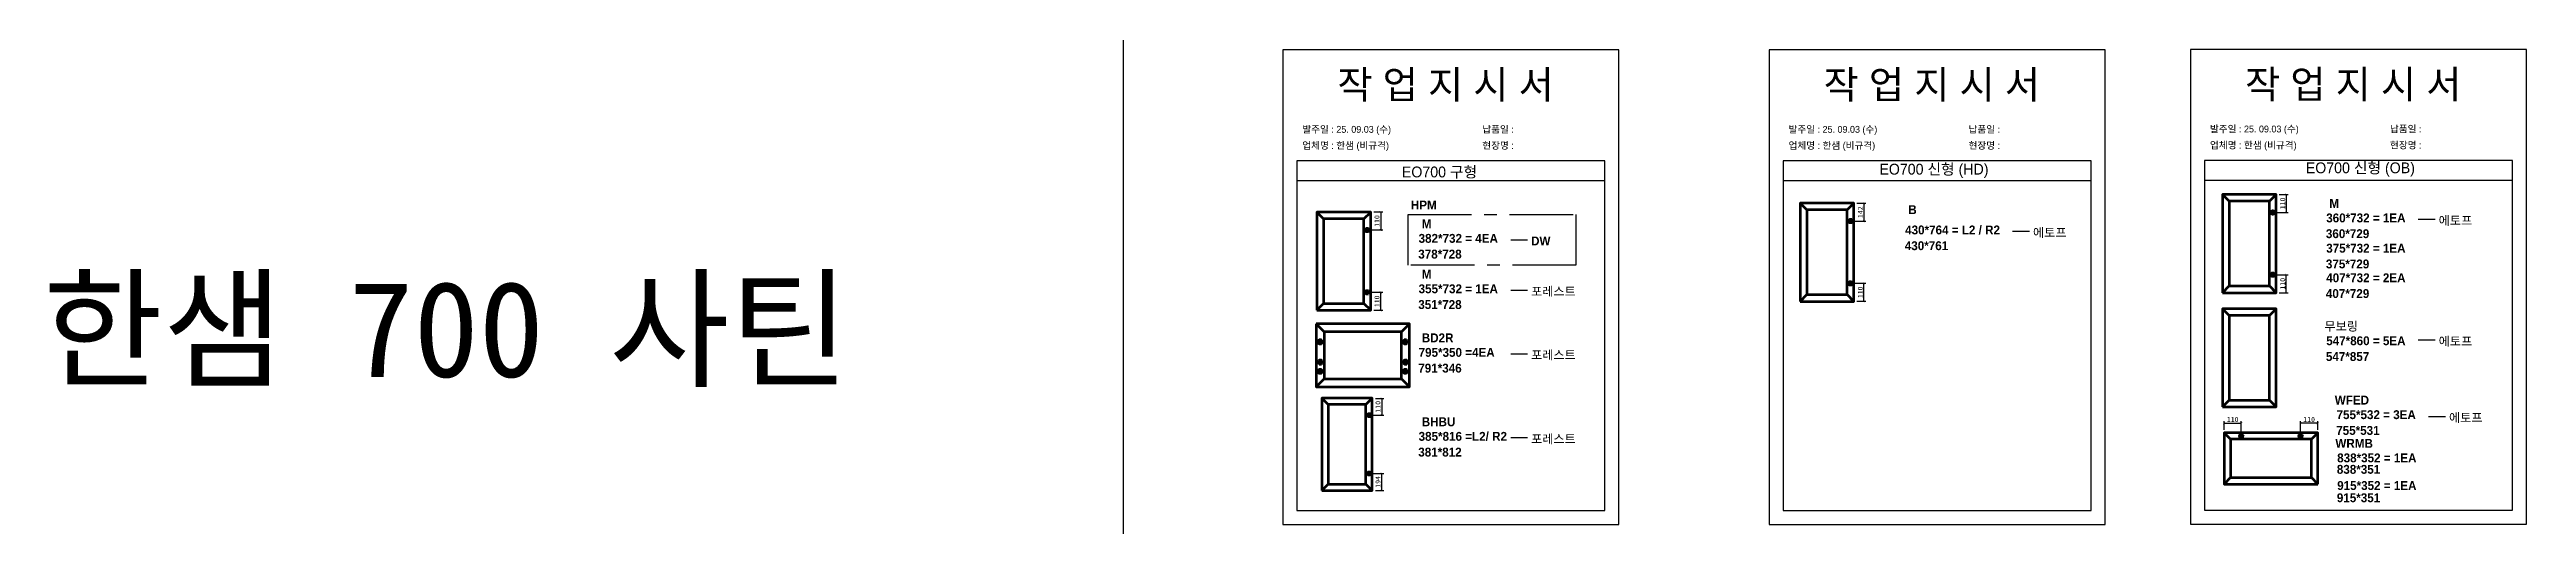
# Model space of a CAD drawing. Header units: millimetres. Extents: x -44117 to 256353, y -2095463 to 65325.
# Drawn here: x 104930 to 117315, y -279303 to -276926 of the extents above; entities that cross this region are included whole.
import ezdxf

# ---------------------------------------------------------------- set-up
doc = ezdxf.new("R2010")
doc.units = ezdxf.units.MM
doc.header["$LTSCALE"] = 10
doc.linetypes.add('CENTER', pattern=[50.8, 31.75, -6.35, 6.35, -6.35])
doc.layers.add('cen', color=1, linetype='CENTER')
doc.layers.add('Layer1', color=7, linetype='Continuous', lineweight=70)
doc.styles.add('MtX_Gulim', font='')
doc.styles.get('MtX_Gulim').set_extended_font_data('Gulim', bold=True)
doc.dimstyles.new('ISO-25', dxfattribs={"dimtxt": 2.5, "dimasz": 2.5, "dimexe": 1, "dimexo": 1, "dimtad": 1, "dimtxsty": 'Standard', "dimblk": 'ARCHTICK', "dimcen": 2.5, "dimadec": 0, "dimazin": 0, "dimtfac": 1, "dimtmove": 0, "dimatfit": 3, "dimfxl": 0, "dimarcsym": 0})

msp = doc.modelspace()

# ---------------------------------------------------------------- texts
at = {"linetype": 'Continuous', "style": 'MtX_Gulim'}
for s, height, p in [('M', 44.50828, (116329.40575, -277718.27078)), ('M', 44.50828, (111791.06271, -277820.58451)), ('B', 44.50828, (114223.85682, -277749.73341)), ('360*732 = 1EA', 44.508282, (116313.60213, -277790.99813)), ('에토프', 44.508282, (116875.91474, -277803.91493)), ('382*732 = 4EA', 44.508282, (111775.25908, -277893.31185)), ('DW', 44.508282, (112337.5717, -277906.22865)), ('430*764 = L2 / R2', 44.508282, (114208.05319, -277851.19098)), ('에토프', 44.508282, (114847.46245, -277864.10778)), ('375*732 = 1EA', 44.508282, (116313.60213, -277942.51862)), ('M', 44.50828, (111791.06271, -278073.01104)), ('407*732 = 2EA', 44.508282, (116313.60213, -278090.74519)), ('355*732 = 1EA', 44.508282, (111775.25908, -278145.73839)), ('포레스트', 44.508282, (112337.5717, -278158.65519)), ('무보링 ', 44.508282, (116304.70132, -278333.1339)), ('795*350 =4EA', 44.508282, (111775.25908, -278463.99688)), ('BD2R', 44.508282, (111791.06271, -278391.26953)), ('547*860 = 5EA', 44.508282, (116313.60213, -278405.86124)), ('에토프', 44.508282, (116875.91474, -278408.17161)), ('포레스트', 44.508282, (112337.5717, -278476.91368)), ('WFED', 44.508282, (116356.31686, -278703.06196)), ('BHBU', 44.508282, (111791.06271, -278811.56509)), ('755*532 = 3EA', 44.508282, (116365.21767, -278775.7893)), ('에토프', 44.508282, (116927.53028, -278790.67567)), ('385*816 =L2/ R2', 44.508282, (111775.25908, -278884.29244)), ('포레스트', 44.508282, (112337.5717, -278897.20924)), ('WRMB', 44.508282, (116359.41567, -278919.45558)), ('838*352 = 1EA', 44.508282, (116368.31647, -278992.18292)), ('915*352 = 1EA', 44.508282, (116368.31647, -279130.5189))]:
    msp.add_text(s, height=height, dxfattribs=at).set_placement(p)
at = {"color": 242, "linetype": 'Continuous', "true_color": 0xcd2027, "style": 'MtX_Gulim'}
for s, p in [('HPM', (111736.53131, -277726.56142)), ('430*761', (114206.39631, -277930.07223)), ('360*729', (116311.94525, -277869.87937)), ('378*728', (111773.6022, -277972.1931)), ('375*729', (116311.94525, -278021.39987)), ('407*729', (116311.94525, -278169.62644)), ('351*728', (111773.6022, -278224.61963)), ('791*346', (111773.6022, -278542.87812)), ('547*857', (116311.94525, -278484.74249)), ('755*531', (116363.56079, -278854.67055)), ('381*812', (111773.6022, -278963.17368)), ('838*351', (116366.65959, -279049.44917)), ('915*351', (116366.65959, -279191.71515))]:
    msp.add_text(s, height=44.508282, dxfattribs=at).set_placement(p)
at = {"attachment_point": 1}
for s, width, gutter_width, heights, insert, char_height in [('{\\fGulim|b0|i0|c129|p50;작 업 지 시 서}', 3307.3198183, 12.5, [-155.84554], (111369.14153, -277031.52522), 140), ('{\\fGulim|b0|i0|c129|p50;작 업 지 시 서}', 3307.3198183, 12.5, [-155.84554], (113800.34902, -277031.52522), 140), ('{\\fGulim|b0|i0|c129|p50;작 업 지 시 서}', 3307.3198183, 12.5, [-155.84554], (115907.63279, -277029.79183), 140), ('{\\fGulim|b0|i0|c129|p50;발주일 : 25. 09.03 (수)}', 3307.3198183, 12.5, [34.50412], (111193.93218, -277308.24564), 34.3), ('{\\fGulim|b0|i0|c129|p50;납품일 :}', 3307.3198183, 12.5, [37.67976], (112093.91016, -277308.24564), 34.3), ('{\\fGulim|b0|i0|c129|p50;발주일 : 25. 09.03 (수)}', 3307.3198183, 12.5, [34.50412], (113625.13967, -277308.24564), 34.3), ('{\\fGulim|b0|i0|c129|p50;납품일 :}', 3307.3198183, 12.5, [37.67976], (114525.11765, -277308.24564), 34.3), ('{\\fGulim|b0|i0|c129|p50;발주일 : 25. 09.03 (수)}', 3307.3198183, 12.5, [34.50412], (115732.42344, -277306.51226), 34.3), ('{\\fGulim|b0|i0|c129|p50;납품일 :}', 3307.3198183, 12.5, [37.67976], (116632.40142, -277306.51226), 34.3), ('{\\fGulim|b0|i0|c129|p50;업체명 : 한샘 (비규격)}', 3307.3198183, 12.5, [36.11279], (111193.93218, -277388.90182), 34.3), ('{\\fGulim|b0|i0|c129|p50;현장명 : }', 3307.3198183, 12.5, [-38.2735], (112093.91016, -277388.90182), 34.3), ('{\\fGulim|b0|i0|c129|p50;업체명 : 한샘 (비규격)}', 3307.3198183, 12.5, [36.11279], (113625.13967, -277388.90182), 34.3), ('{\\fGulim|b0|i0|c129|p50;현장명 : }', 3307.3198183, 12.5, [-38.2735], (114525.11765, -277388.90182), 34.3), ('{\\fGulim|b0|i0|c129|p50;업체명 : 한샘 (비규격)}', 3307.3198183, 12.5, [36.11279], (115732.42344, -277387.16843), 34.3), ('{\\fGulim|b0|i0|c129|p50;현장명 : }', 3307.3198183, 12.5, [-38.2735], (116632.40142, -277387.16843), 34.3), ('{\\fGulim|b0|i0|c129|p50;EO700 구형}', 5224.9748335, 19.74777, [57.05176], (111691.64577, -277511.57172), 54.1878762), ('{\\fGulim|b0|i0|c129|p50;EO700 신형 (HD)}', 5224.9748335, 19.74777, [57.05176], (114079.22791, -277497.66439), 54.1878762), ('{\\fGulim|b0|i0|c129|p50;EO700 신형 (OB)}', 5224.9748335, 19.74777, [57.05176], (116211.37486, -277490.93339), 54.1878762), ('{\\f굴림|b0|i0|c129|p50;한샘} 700 {\\f굴림|b0|i0|c129|p50;사틴}', 5072.1082947, 2395.6482, [-533.35869], (104895.62473, -278085.39715), 479.1296392)]:
    msp.add_mtext_dynamic_manual_height_columns(s, width=width, gutter_width=gutter_width, heights=heights, dxfattribs=dict(at, insert=insert, char_height=char_height))

# ---------------------------------------------------------------- blocks, each defined once
blk = doc.blocks.new('_ArchTick')
at = {"color": 0, "linetype": 'ByBlock', "const_width": 0.15}
blk.add_lwpolyline([(-0.5, -0.5), (0.5, 0.5)], dxfattribs=at)
blk = doc.blocks.new('*D3247')
at = {"color": 0, "lineweight": -2}
for p, q in [((111551, -277739), (111596, -277739)), ((111586, -277739), (111586, -277829)), ((111534, -277829), (111596, -277829))]:
    blk.add_line(p, q, dxfattribs=at)
at = {"layer": 'Defpoints', "color": 0}
for p in [(111536, -277739), (111519, -277829), (111586, -277829)]:
    blk.add_point(p, dxfattribs=at)
at = {"color": 0, "lineweight": -2, "xscale": 10, "yscale": 10, "zscale": 10}
for p, rotation in [((111586, -277739), 90), ((111586, -277829), 270)]:
    blk.add_blockref('_ArchTick', p, dxfattribs=dict(at, rotation=rotation))
at = {"color": 0, "insert": (111567, -277784), "char_height": 25, "attachment_point": 5, "rotation": 90}
blk.add_mtext('110', dxfattribs=at)
blk = doc.blocks.new('*D3248')
at = {"color": 0, "lineweight": -2}
for p, q in [((111534, -278141), (111596, -278141)), ((111586, -278231), (111586, -278141)), ((111551, -278231), (111596, -278231))]:
    blk.add_line(p, q, dxfattribs=at)
at = {"layer": 'Defpoints', "color": 0}
for p in [(111519, -278141), (111586, -278141), (111536, -278231)]:
    blk.add_point(p, dxfattribs=at)
at = {"color": 0, "lineweight": -2, "xscale": 10, "yscale": 10, "zscale": 10}
for p, rotation in [((111586, -278141), 90), ((111586, -278231), 270)]:
    blk.add_blockref('_ArchTick', p, dxfattribs=dict(at, rotation=rotation))
at = {"color": 0, "insert": (111567, -278186), "char_height": 25, "attachment_point": 5, "rotation": 90}
blk.add_mtext('110', dxfattribs=at)
blk = doc.blocks.new('*D3249')
at = {"color": 0, "lineweight": -2}
for p, q in [((113950, -277785), (114012, -277785)), ((113967, -277695), (114012, -277695)), ((114002, -277695), (114002, -277785))]:
    blk.add_line(p, q, dxfattribs=at)
at = {"layer": 'Defpoints', "color": 0}
for p in [(113935, -277785), (113952, -277695), (114002, -277785)]:
    blk.add_point(p, dxfattribs=at)
at = {"color": 0, "lineweight": -2, "xscale": 10, "yscale": 10, "zscale": 10}
for p, rotation in [((114002, -277695), 90), ((114002, -277785), 270)]:
    blk.add_blockref('_ArchTick', p, dxfattribs=dict(at, rotation=rotation))
at = {"color": 0, "insert": (113984, -277740), "char_height": 25, "attachment_point": 5, "rotation": 90}
blk.add_mtext('142', dxfattribs=at)
blk = doc.blocks.new('*D3250')
at = {"color": 0, "lineweight": -2}
for p, q in [((113950, -278096), (114012, -278096)), ((114002, -278186), (114002, -278096)), ((113967, -278186), (114012, -278186))]:
    blk.add_line(p, q, dxfattribs=at)
at = {"layer": 'Defpoints', "color": 0}
for p in [(113935, -278096), (114002, -278096), (113952, -278186)]:
    blk.add_point(p, dxfattribs=at)
at = {"color": 0, "lineweight": -2, "xscale": 10, "yscale": 10, "zscale": 10}
for p, rotation in [((114002, -278096), 90), ((114002, -278186), 270)]:
    blk.add_blockref('_ArchTick', p, dxfattribs=dict(at, rotation=rotation))
at = {"color": 0, "insert": (113984, -278141), "char_height": 25, "attachment_point": 5, "rotation": 90}
blk.add_mtext('110', dxfattribs=at)
blk = doc.blocks.new('*D3251')
at = {"color": 0, "lineweight": -2}
for p, q in [((116079, -277651), (116124, -277651)), ((116114, -277651), (116114, -277741)), ((116062, -277741), (116124, -277741))]:
    blk.add_line(p, q, dxfattribs=at)
at = {"layer": 'Defpoints', "color": 0}
for p in [(116064, -277651), (116047, -277741), (116114, -277741)]:
    blk.add_point(p, dxfattribs=at)
at = {"color": 0, "lineweight": -2, "xscale": 10, "yscale": 10, "zscale": 10}
for p, rotation in [((116114, -277651), 90), ((116114, -277741), 270)]:
    blk.add_blockref('_ArchTick', p, dxfattribs=dict(at, rotation=rotation))
at = {"color": 0, "insert": (116096, -277696), "char_height": 25, "attachment_point": 5, "rotation": 90}
blk.add_mtext('110', dxfattribs=at)
blk = doc.blocks.new('*D3252')
at = {"color": 0, "lineweight": -2}
for p, q in [((116062, -278053), (116124, -278053)), ((116079, -278143), (116124, -278143)), ((116114, -278143), (116114, -278053))]:
    blk.add_line(p, q, dxfattribs=at)
at = {"layer": 'Defpoints', "color": 0}
for p in [(116047, -278053), (116064, -278143), (116114, -278053)]:
    blk.add_point(p, dxfattribs=at)
at = {"color": 0, "lineweight": -2, "xscale": 10, "yscale": 10, "zscale": 10}
for p, rotation in [((116114, -278053), 90), ((116114, -278143), 270)]:
    blk.add_blockref('_ArchTick', p, dxfattribs=dict(at, rotation=rotation))
at = {"color": 0, "insert": (116096, -278098), "char_height": 25, "attachment_point": 5, "rotation": 90}
blk.add_mtext('110', dxfattribs=at)
blk = doc.blocks.new('*D3254')
at = {"color": 0, "lineweight": -2}
for p, q in [((115803, -278829), (115803, -278786)), ((115889, -278846), (115889, -278786)), ((115803, -278796), (115889, -278796))]:
    blk.add_line(p, q, dxfattribs=at)
at = {"layer": 'Defpoints', "color": 0}
for p in [(115803, -278844), (115889, -278796), (115889, -278861)]:
    blk.add_point(p, dxfattribs=at)
at = {"color": 0, "lineweight": -2, "xscale": 10, "yscale": 10, "zscale": 10, "rotation": 180}
blk.add_blockref('_ArchTick', (115803, -278796), dxfattribs=at)
at = {"color": 0, "lineweight": -2, "xscale": 10, "yscale": 10, "zscale": 10}
blk.add_blockref('_ArchTick', (115889, -278796), dxfattribs=at)
at = {"color": 0, "insert": (115846, -278778), "char_height": 25, "attachment_point": 5}
blk.add_mtext('110', dxfattribs=at)
blk = doc.blocks.new('*D3255')
at = {"color": 0, "lineweight": -2}
for p, q in [((116185, -278846), (116185, -278786)), ((116271, -278829), (116271, -278786)), ((116271, -278796), (116185, -278796))]:
    blk.add_line(p, q, dxfattribs=at)
at = {"layer": 'Defpoints', "color": 0}
for p in [(116185, -278796), (116185, -278861), (116271, -278844)]:
    blk.add_point(p, dxfattribs=at)
at = {"color": 0, "lineweight": -2, "xscale": 10, "yscale": 10, "zscale": 10, "rotation": 180}
blk.add_blockref('_ArchTick', (116185, -278796), dxfattribs=at)
at = {"color": 0, "lineweight": -2, "xscale": 10, "yscale": 10, "zscale": 10}
blk.add_blockref('_ArchTick', (116271, -278796), dxfattribs=at)
at = {"color": 0, "insert": (116228, -278778), "char_height": 25, "attachment_point": 5}
blk.add_mtext('110', dxfattribs=at)
blk = doc.blocks.new('*D3259')
at = {"color": 0, "lineweight": -2}
for p, q in [((111543, -278756), (111601, -278756)), ((111559, -278672), (111601, -278672)), ((111591, -278672), (111591, -278756))]:
    blk.add_line(p, q, dxfattribs=at)
at = {"layer": 'Defpoints', "color": 0}
for p in [(111528, -278756), (111544, -278672), (111591, -278756)]:
    blk.add_point(p, dxfattribs=at)
at = {"color": 0, "lineweight": -2, "xscale": 10, "yscale": 10, "zscale": 10}
for p, rotation in [((111591, -278672), 90), ((111591, -278756), 270)]:
    blk.add_blockref('_ArchTick', p, dxfattribs=dict(at, rotation=rotation))
at = {"color": 0, "insert": (111572, -278714), "char_height": 25, "attachment_point": 5, "rotation": 90}
blk.add_mtext('110', dxfattribs=at)
blk = doc.blocks.new('*D3260')
at = {"color": 0, "lineweight": -2}
for p, q in [((111543, -279048), (111601, -279048)), ((111559, -279133), (111601, -279133)), ((111591, -279133), (111591, -279048))]:
    blk.add_line(p, q, dxfattribs=at)
at = {"layer": 'Defpoints', "color": 0}
for p in [(111528, -279048), (111544, -279133), (111591, -279048)]:
    blk.add_point(p, dxfattribs=at)
at = {"color": 0, "lineweight": -2, "xscale": 10, "yscale": 10, "zscale": 10}
for p, rotation in [((111591, -279048), 90), ((111591, -279133), 270)]:
    blk.add_blockref('_ArchTick', p, dxfattribs=dict(at, rotation=rotation))
at = {"color": 0, "insert": (111572, -279090), "char_height": 25, "attachment_point": 5, "rotation": 90}
blk.add_mtext('194', dxfattribs=at)

# ---------------------------------------------------------------- dimensions: what is measured, and where the dimension line sits
for base, p1, p2, angle, text, picture, middle in [((116114.32982, -277741.43994), (116064.09692, -277651.30525), (116046.90867, -277741.43994), 90, '110', '*D3251', (116095.57982, -277696.3726)), ((111586.04758, -277829.48543), (111535.81467, -277739.35074), (111518.62642, -277829.48543), 90, '110', '*D3247', (111567.29758, -277784.41808)), ((114002.29742, -277784.7063), (113952.06452, -277694.57162), (113934.87627, -277784.7063), 90, '142', '*D3249', (113983.54742, -277739.63896)), ((116114.32982, -278052.97635), (116064.09692, -278143.11104), (116046.90867, -278052.97635), 270, '110', '*D3252', (116095.57982, -278098.04369)), ((111586.04758, -278141.02184), (111535.81467, -278231.15652), (111518.62642, -278141.02184), 270, '110', '*D3248', (111567.29758, -278186.08918)), ((114002.29742, -278096.24271), (113952.06452, -278186.3774), (113934.87627, -278096.24271), 270, '110', '*D3250', (113983.54742, -278141.31006)), ((111590.79643, -278756.10264), (111543.6976, -278671.59153), (111527.58174, -278756.10264), 90, '110', '*D3259', (111572.04643, -278713.84709)), ((115888.58858, -278796.28093), (115802.71833, -278844.13722), (115888.58858, -278860.51226), 180, '110', '*D3254', (115845.65345, -278777.53093)), ((111590.79643, -279048.20205), (111543.6976, -279132.71317), (111527.58174, -279048.20205), 270, '194', '*D3260', (111572.04643, -279090.45761))]:
    dim = msp.add_linear_dim(base=base, p1=p1, p2=p2, angle=angle, text=text, dimstyle='ISO-25', override={"dimscale": 10, "dimasz": 1, "dimexo": 1.5, "dimtxsty": 'Standard'})
    dim.commit()
    dim.dimension.update_dxf_attribs({"geometry": picture, "text_midpoint": middle})
dim = msp.add_linear_dim(base=(116185.38561, -278796.28093), p1=(116271.25585, -278844.13722), p2=(116185.38561, -278860.51226), text='110', dimstyle='ISO-25', override={"dimscale": 10, "dimasz": 1, "dimexo": 1.5, "dimtxsty": 'Standard'})
dim.commit()
dim.dimension.update_dxf_attribs({"geometry": '*D3255', "text_midpoint": (116228.32073, -278777.53093)})

# ---------------------------------------------------------------- linework, layer by layer
for p, q in [((112706.33493, -277482.53243), (111166.33493, -277482.53243)), ((115137.54242, -277482.53243), (113597.54242, -277482.53243)), ((117244.82619, -277480.79905), (115704.82619, -277480.79905)), ((112706.33493, -277582.53243), (111166.33493, -277582.53243)), ((115137.54242, -277582.53243), (113597.54242, -277582.53243)), ((117244.82619, -277580.79905), (115704.82619, -277580.79905)), ((116773.98033, -277775.34026), (116858.60512, -277775.34026)), ((112235.63729, -277877.65399), (112320.26208, -277877.65399)), ((114745.52804, -277835.53312), (114830.15283, -277835.53312)), ((112235.63729, -278130.08052), (112320.26208, -278130.08052)), ((116773.98033, -278379.59694), (116858.60512, -278379.59694)), ((112235.63729, -278448.33901), (112320.26208, -278448.33901)), ((116825.59587, -278762.101), (116910.22067, -278762.101)), ((112235.63729, -278868.63457), (112320.26208, -278868.63457))]:
    msp.add_line(p, q)
at = {"color": 1}
for p in [(110300.49669, 21924.9366), (110300.49669, 14161.07811), (110300.49669, 18584.38997), (110300.49669, 10820.53148), (110300.49669, 18627.87121), (110300.49669, 10864.01272), (110300.49669, 15287.32457), (110300.49669, 7523.46608), (110300.49669, 3746.75115), (110300.49669, 21924.9366), (110300.49669, 14161.07811), (110300.49669, 18584.38997), (110300.49669, 10820.53148), (110300.49669, 18627.87121), (110300.49669, 10864.01272), (110300.49669, 15287.32457), (110300.49669, 7523.46608), (110300.49669, 3746.75115), (110300.49669, 21924.9366), (110300.49669, 14161.07811), (110300.49669, 18584.38997), (110300.49669, 10820.53148), (110300.49669, 18627.87121), (110300.49669, 10864.01272), (110300.49669, 15287.32457), (110300.49669, 7523.46608), (110300.49669, 3746.75115), (110300.49669, 21924.9366), (110300.49669, 14161.07811), (110300.49669, 18584.38997), (110300.49669, 10820.53148), (110300.49669, 18627.87121), (110300.49669, 10864.01272), (110300.49669, 15287.32457), (110300.49669, 7523.46608), (110300.49669, 3746.75115), (110300.49669, 21924.9366), (110300.49669, 14161.07811), (110300.49669, 18584.38997), (110300.49669, 10820.53148), (110300.49669, 18627.87121), (110300.49669, 10864.01272), (110300.49669, 15287.32457), (110300.49669, 7523.46608), (110300.49669, 3746.75115), (110300.49669, 21924.9366), (110300.49669, 14161.07811), (110300.49669, 18584.38997), (110300.49669, 10820.53148), (110300.49669, 18627.87121), (110300.49669, 10864.01272), (110300.49669, 15287.32457), (110300.49669, 7523.46608), (110300.49669, 3746.75115), (110300.49669, 21924.9366), (110300.49669, 14161.07811), (110300.49669, 18584.38997), (110300.49669, 10820.53148), (110300.49669, 18627.87121), (110300.49669, 10864.01272), (110300.49669, 15287.32457), (110300.49669, 7523.46608), (110300.49669, 3746.75115), (110300.49669, 21924.9366), (110300.49669, 14161.07811), (110300.49669, 18584.38997), (110300.49669, 10820.53148), (110300.49669, 18627.87121), (110300.49669, 10864.01272), (110300.49669, 15287.32457), (110300.49669, 7523.46608), (110300.49669, 3746.75115), (110300.49669, 21924.9366), (110300.49669, 14161.07811), (110300.49669, 18584.38997), (110300.49669, 10820.53148), (110300.49669, 18627.87121), (110300.49669, 10864.01272), (110300.49669, 15287.32457), (110300.49669, 7523.46608), (110300.49669, 3746.75115), (110300.49669, 21924.9366), (110300.49669, 14161.07811), (110300.49669, 18584.38997), (110300.49669, 10820.53148), (110300.49669, 18627.87121), (110300.49669, 10864.01272), (110300.49669, 15287.32457), (110300.49669, 7523.46608), (110300.49669, 3746.75115), (110300.49669, 12702.87182), (110300.49669, 4939.01333), (110300.49669, 9362.32519), (110300.49669, 1598.4667), (110300.49669, 9405.80642), (110300.49669, 1641.94794), (110300.49669, 6065.25979), (110300.49669, -1698.5987), (110300.49669, -5475.31363), (110300.49669, 12702.87182), (110300.49669, 4939.01333), (110300.49669, 9362.32519), (110300.49669, 1598.4667), (110300.49669, 9405.80642), (110300.49669, 1641.94794), (110300.49669, 6065.25979), (110300.49669, -1698.5987), (110300.49669, -5475.31363), (110300.49669, 12702.87182), (110300.49669, 4939.01333), (110300.49669, 9362.32519), (110300.49669, 1598.4667), (110300.49669, 9405.80642), (110300.49669, 1641.94794), (110300.49669, 6065.25979), (110300.49669, -1698.5987), (110300.49669, -5475.31363), (110300.49669, 12702.87182), (110300.49669, 4939.01333), (110300.49669, 9362.32519), (110300.49669, 1598.4667), (110300.49669, 9405.80642), (110300.49669, 1641.94794), (110300.49669, 6065.25979), (110300.49669, -1698.5987), (110300.49669, -5475.31363), (110300.49669, 12702.87182), (110300.49669, 4939.01333), (110300.49669, 9362.32519), (110300.49669, 1598.4667), (110300.49669, 9405.80642), (110300.49669, 1641.94794), (110300.49669, 6065.25979), (110300.49669, -1698.5987), (110300.49669, -5475.31363)]:
    msp.add_xline(p, (0, 1), dxfattribs=at)
for points in [[(111096.33493, -279303.36271), (112776.33493, -279303.36271), (112776.33493, -276927.36271), (111096.33493, -276927.36271)], [(113527.54242, -279303.36271), (115207.54242, -279303.36271), (115207.54242, -276927.36271), (113527.54242, -276927.36271)], [(115634.82619, -279301.62932), (117314.82619, -279301.62932), (117314.82619, -276925.62932), (115634.82619, -276925.62932)]]:
    msp.add_lwpolyline(points, close=True)
for points in [[(111166.33493, -277482.53243), (111166.33493, -279233.36271), (112706.33493, -279233.36271), (112706.33493, -277482.53243)], [(113597.54242, -277482.53243), (113597.54242, -279233.36271), (115137.54242, -279233.36271), (115137.54242, -277482.53243)], [(115704.82619, -277480.79905), (115704.82619, -279231.62932), (117244.82619, -279231.62932), (117244.82619, -277480.79905)]]:
    msp.add_lwpolyline(points)
at = {"layer": 'cen'}
msp.add_lwpolyline([(111722.29595, -277751.40562), (112562.18245, -277751.40562), (112562.18245, -278004.57217), (111722.29595, -278004.57217)], close=True, dxfattribs=at)
at = {"layer": 'Layer1'}
for p, q in [((115828.50746, -277684.96089), (115794.85183, -277651.30525)), ((116030.44128, -277684.96089), (116064.09692, -277651.30525)), ((111300.22522, -277773.00638), (111266.56958, -277739.35074)), ((111502.15904, -277773.00638), (111535.81467, -277739.35074)), ((113716.47506, -277728.22725), (113682.81943, -277694.57162)), ((113918.40888, -277728.22725), (113952.06452, -277694.57162)), ((113934.87627, -277770.71696), (113934.87627, -277798.69565)), ((116046.90867, -277727.4506), (116046.90867, -277755.42928)), ((111518.62642, -277815.49608), (111518.62642, -277843.47477)), ((116046.90867, -278066.96569), (116046.90867, -278038.98701)), ((111518.62642, -278155.01118), (111518.62642, -278127.03249)), ((113682.81943, -278186.3774), (113716.47506, -278152.72176)), ((113952.06452, -278186.3774), (113918.40888, -278152.72176)), ((113918.40888, -278152.72176), (113952.06452, -278186.3774)), ((113934.87627, -278110.23206), (113934.87627, -278082.25337)), ((115794.85183, -278143.11104), (115828.50746, -278109.4554)), ((116064.09692, -278143.11104), (116030.44128, -278109.4554)), ((116030.44128, -278109.4554), (116064.09692, -278143.11104)), ((111266.56958, -278231.15652), (111300.22522, -278197.50089)), ((111535.81467, -278231.15652), (111502.15904, -278197.50089)), ((111502.15904, -278197.50089), (111535.81467, -278231.15652)), ((115828.50746, -278256.78606), (115794.85183, -278223.13043)), ((116030.44128, -278256.78606), (116064.09692, -278223.13043)), ((111263.13751, -278299.64223), (111302.37993, -278338.88466)), ((111282.62249, -278372.92514), (111282.62249, -278405.54825)), ((111689.81829, -278338.88466), (111729.06071, -278299.64223)), ((111708.72714, -278372.92514), (111708.72714, -278405.54825)), ((111282.62249, -278520.66997), (111282.62249, -278553.29308)), ((111283.1578, -278474.09823), (111283.1578, -278506.72134)), ((111708.72714, -278520.66997), (111708.72714, -278553.29308)), ((111709.26245, -278474.09823), (111709.26245, -278506.72134)), ((111263.13751, -278613.58165), (111302.37993, -278574.33923)), ((111302.37993, -278574.33923), (111263.13751, -278613.58165)), ((111689.81829, -278574.33923), (111729.06071, -278613.58165)), ((111322.80675, -278703.14736), (111291.25092, -278671.59153)), ((111512.14176, -278703.14736), (111543.6976, -278671.59153)), ((111527.58174, -278742.9861), (111527.58174, -278769.21918)), ((115794.85183, -278714.93621), (115828.50746, -278681.28057)), ((116064.09692, -278714.93621), (116030.44128, -278681.28057)), ((116030.44128, -278681.28057), (116064.09692, -278714.93621)), ((115834.78166, -278876.20055), (115802.71833, -278844.13722)), ((115875.26109, -278860.51226), (115901.91606, -278860.51226)), ((116198.71309, -278860.51226), (116172.05812, -278860.51226)), ((116271.25585, -278844.13722), (116239.19252, -278876.20055)), ((116239.19252, -278876.20055), (116271.25585, -278844.13722)), ((111527.58174, -279061.31859), (111527.58174, -279035.08552)), ((111291.25092, -279132.71317), (111322.80675, -279101.15733)), ((111543.6976, -279132.71317), (111512.14176, -279101.15733)), ((111512.14176, -279101.15733), (111543.6976, -279132.71317)), ((115834.78166, -279068.58049), (115802.71833, -279100.64382)), ((116271.25585, -279100.64382), (116239.19252, -279068.58049))]:
    msp.add_line(p, q, dxfattribs=at)
for points in [[(115794.85183, -278143.11104), (116064.09692, -278143.11104), (116064.09692, -277651.30525), (115794.85183, -277651.30525)], [(111266.56958, -278231.15652), (111535.81467, -278231.15652), (111535.81467, -277739.35074), (111266.56958, -277739.35074)], [(111300.22522, -278197.50089), (111502.15904, -278197.50089), (111502.15904, -277773.00638), (111300.22522, -277773.00638)], [(113682.81943, -278186.3774), (113952.06452, -278186.3774), (113952.06452, -277694.57162), (113682.81943, -277694.57162)], [(113716.47506, -278152.72176), (113918.40888, -278152.72176), (113918.40888, -277728.22725), (113716.47506, -277728.22725)], [(113948.86561, -277784.7063), (113920.88693, -277784.7063)], [(115828.50746, -278109.4554), (116030.44128, -278109.4554), (116030.44128, -277684.96089), (115828.50746, -277684.96089)], [(116060.89801, -277741.43994), (116032.91933, -277741.43994)], [(111532.61577, -277829.48543), (111504.63708, -277829.48543)], [(111532.61577, -278141.02184), (111504.63708, -278141.02184)], [(113948.86561, -278096.24271), (113920.88693, -278096.24271)], [(116060.89801, -278052.97635), (116032.91933, -278052.97635)], [(115794.85183, -278714.93621), (116064.09692, -278714.93621), (116064.09692, -278223.13043), (115794.85183, -278223.13043)], [(115828.50746, -278681.28057), (116030.44128, -278681.28057), (116030.44128, -278256.78606), (115828.50746, -278256.78606)], [(111263.13751, -278299.64223), (111263.13751, -278613.58165), (111729.06071, -278613.58165), (111729.06071, -278299.64223)], [(111298.93405, -278389.2367), (111266.31093, -278389.2367)], [(111302.37993, -278338.88466), (111302.37993, -278574.33923), (111689.81829, -278574.33923), (111689.81829, -278338.88466)], [(111725.0387, -278389.2367), (111692.41559, -278389.2367)], [(111298.93405, -278536.98153), (111266.31093, -278536.98153)], [(111299.46935, -278490.40979), (111266.84624, -278490.40979)], [(111725.0387, -278536.98153), (111692.41559, -278536.98153)], [(111725.57401, -278490.40979), (111692.95089, -278490.40979)], [(111291.25092, -279132.71317), (111543.6976, -279132.71317), (111543.6976, -278671.59153), (111291.25092, -278671.59153)], [(111322.80675, -279101.15733), (111512.14176, -279101.15733), (111512.14176, -278703.14736), (111322.80675, -278703.14736)], [(111540.69828, -278756.10264), (111514.4652, -278756.10264)], [(116271.25585, -279100.64382), (116271.25585, -278844.13722), (115802.71833, -278844.13722), (115802.71833, -279100.64382)], [(116239.19252, -279068.58049), (116239.19252, -278876.20055), (115834.78166, -278876.20055), (115834.78166, -279068.58049)], [(115888.58858, -278847.18478), (115888.58858, -278873.83974)], [(116185.38561, -278847.18478), (116185.38561, -278873.83974)], [(111540.69828, -279048.20205), (111514.4652, -279048.20205)]]:
    msp.add_lwpolyline(points, close=True, dxfattribs=at)
for centre, radius in [((113934.87627, -277784.7063), 9.32623), ((116046.90867, -277741.43994), 9.32623), ((111518.62642, -277829.48543), 9.32623), ((116046.90867, -278052.97635), 9.32623), ((111518.62642, -278141.02184), 9.32623), ((113934.87627, -278096.24271), 9.32623), ((111282.62249, -278389.2367), 10.87437), ((111708.72714, -278389.2367), 10.87437), ((111282.62249, -278536.98153), 10.87437), ((111283.1578, -278490.40979), 10.87437), ((111708.72714, -278536.98153), 10.87437), ((111709.26245, -278490.40979), 10.87437), ((111527.58174, -278756.10264), 8.74436), ((115888.58858, -278860.51226), 8.88499), ((116185.38561, -278860.51226), 8.88499), ((111527.58174, -279048.20205), 8.74436)]:
    msp.add_circle(centre, radius, dxfattribs=at)

msp.set_redraw_order([(e.dxf.handle, doc.entitydb.next_handle()) for e in msp.query("TEXT MTEXT ATTDEF DIMENSION ARC_DIMENSION")])  # texts and dimensions are drawn at this point

doc.saveas('drawing.dxf')
